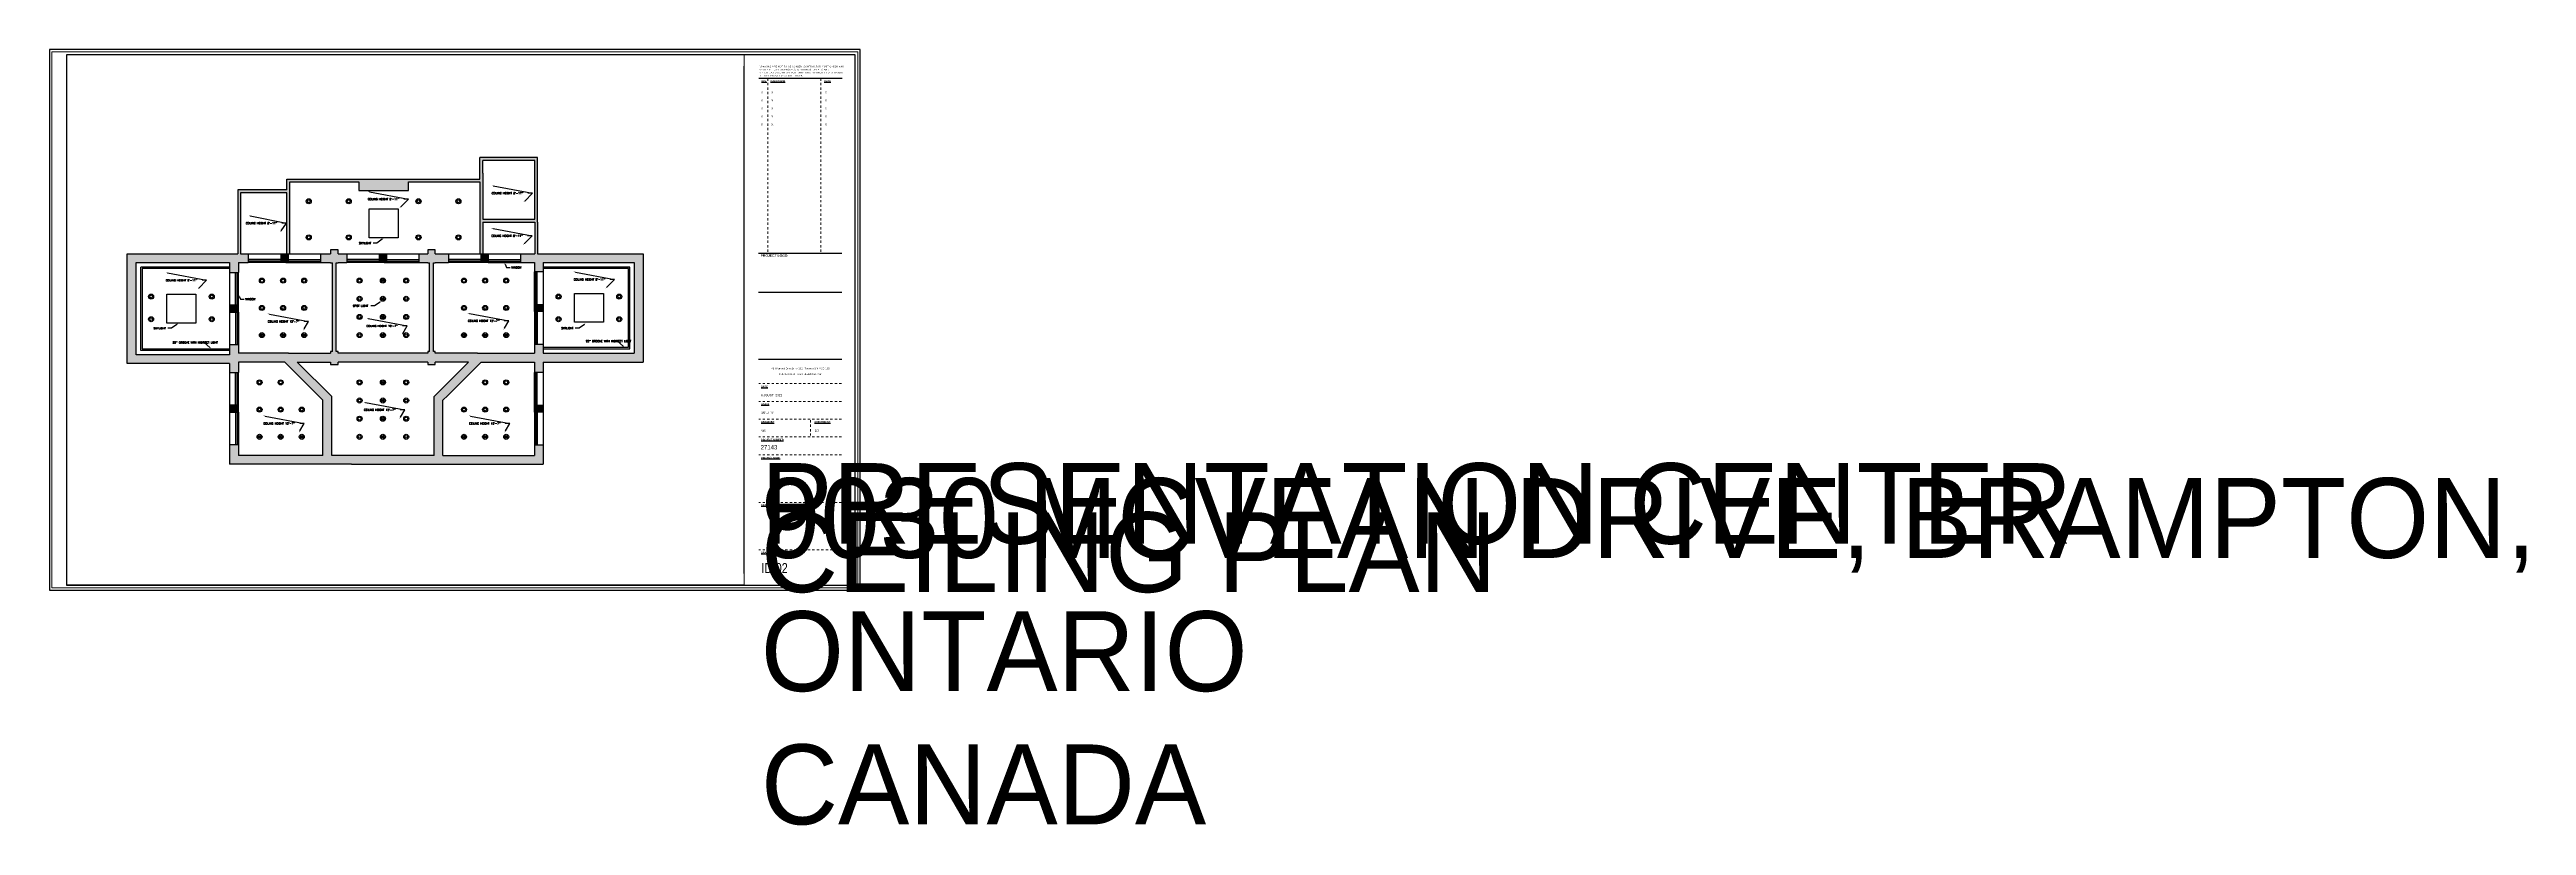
# Paper-space layout 'Ceiling Plan' of a CAD drawing. Header units: inches. Extents: x 17 to 127, y 510 to 544.
# The model-space entities are those that its viewports show. They can reach past a viewport. Long polylines and large blocks are cut down to what shows.
import ezdxf
from ezdxf import colors
from ezdxf.entities.mleader import LeaderData, LeaderLine
from ezdxf.enums import TextEntityAlignment as Align
from ezdxf.math import Vec2, Vec3

# ---------------------------------------------------------------- set-up
doc = ezdxf.new("R2018")
doc.units = ezdxf.units.IN
doc.header["$LTSCALE"] = 0.019685
doc.header["$MEASUREMENT"] = 0
doc.linetypes.add('HIDDEN', pattern=[0.375, 0.25, -0.125])
doc.layers.get('Defpoints').update_dxf_attribs({"color": 140})
for name, color, linetype in [('A-WALL', 4, 'Continuous'), ('A-WINDOW', 1, 'Continuous'), ('SM-COM-PLUMBING', 2, 'Continuous'), ('SM-FF-HATCH', 8, 'Continuous'), ('YP-DOOR', 1, 'Continuous')]:
    doc.layers.add(name, color=color, linetype=linetype)
doc.layers.add('I-8-Gray', color=1, linetype='Continuous', lineweight=9)
doc.styles.add('ROMAND', font='ARCHS.shx')
doc.styles.add('SM Titleblock', font='')
doc.styles.add('SM-LEADER-00', font='romans.shx')
doc.styles.get("Standard").update_dxf_attribs({"font": 'romans.shx', "width": 0.75})
doc.styles.get('SM Titleblock').set_extended_font_data('Nexa Book')

# ---------------------------------------------------------------- blocks, each defined once
blk = doc.blocks.new('SM_Imperial_36x48_TTLBL')
at = {"color": 3}
blk.add_line((42.84, 0.74), (42.84, 23.27), dxfattribs=at)
at = {"color": 1}
for p, q in [((47.2, 22.72), (43.49, 22.72)), ((47.18, 14.95), (43.48, 14.95)), ((47.18, 13.22), (43.48, 13.22)), ((47.18, 10.24), (43.48, 10.24))]:
    blk.add_line(p, q, dxfattribs=at)
at = {"layer": 'Defpoints', "linetype": 'ByBlock'}
for points in [[(12, 0), (48, 0), (48, 24), (12, 24)], [(12.76, 0.23), (47.77, 0.23), (47.77, 23.77), (12.76, 23.77)]]:
    blk.add_lwpolyline(points, close=True, dxfattribs=at)
at = {"layer": 'I-8-Gray', "linetype": 'HIDDEN'}
for p, q in [((43.9, 15.02), (43.9, 22.69)), ((46.25, 15.02), (46.25, 22.69)), ((47.17, 9.17), (43.49, 9.17)), ((47.17, 8.38), (43.49, 8.38)), ((47.17, 7.6), (43.49, 7.6)), ((47.17, 6.81), (43.49, 6.81)), ((45.79, 7.55), (45.79, 6.87)), ((47.17, 6.01), (43.49, 6.01)), ((47.17, 3.9), (43.49, 3.9)), ((47.17, 1.79), (43.49, 1.79))]:
    blk.add_line(p, q, dxfattribs=at)
at = {"color": 1, "attachment_point": 1, "style": 'SM Titleblock'}
for s, insert, char_height, width in [('\\pxsm1.2,ql;{\\T1.2;DRAWING ARE NOT TO BE SCALED. CONTRACTOR MUST CHECK AND VERIFY ALL JOB DIMENSIONS,  DRAWINGS, DETAILS AND SPECIFICATIONS; AND REPORT ANY  DISCREPANCIES TO DESIGNER BEFORE PROCEEDING WITH WORK.}', (43.52, 23.28), 0.06693, 3.6679), ('\\pxql;{\\fNexa Book|b1|i0|c0|p2;\\H0.97069x;\\LREV\\H1.0302x;.}', (43.61, 22.64), 0.0771, 2.6134), ('\\pxql;{\\fNexa Book|b1|i0|c0|p2;\\LISSUED FOR}', (44.02, 22.64), 0.0771, 2.6134), ('\\pxql;{\\fNexa Book|b1|i0|c0|p2;\\LDATE}', (46.4, 22.64), 0.0771, 2.6134), ('\\pxql;{\\fNexa Book|b1|i0|c0|p2;\\LDATE}', (43.6, 9.08), 0.0771, 2.6134), ('\\pxsm2,qc;{\\T1.15;40 Wynford DriveSuite 312, Toronto ON M3C 1J5\\P416-433-0050^I  www.drakekhan.com}', (43.55, 9.88), 0.074, 3.597), ('\\pxql;{\\fNexa Book|b1|i0|c0|p2;\\LSCALE}', (43.6, 8.3), 0.0771, 2.6134), ('\\pxql;{\\fNexa Book|b1|i0|c0|p2;\\LDRAWN BY}', (43.6, 7.51), 0.0771, 2.6134), ('\\pxql;{\\fNexa Book|b1|i0|c0|p2;\\LPROJECT NUMBER}', (43.6, 6.72), 0.0771, 2.6134), ('\\pxql;{\\fNexa Book|b1|i0|c0|p2;\\LCHECKED BY}', (45.97, 7.51), 0.0771, 2.6134), ('\\pxql;{\\fNexa Book|b1|i0|c0|p2;\\LPROJECT NAME}', (43.6, 5.92), 0.0771, 2.6134), ('\\pxql;{\\fNexa Book|b1|i0|c0|p2;\\LDRAWING TITLE}', (43.6, 3.82), 0.0771, 2.6134), ('\\pxql;{\\fNexa Book|b1|i0|c0|p2;\\LDRAWING NUMBER}', (43.6, 1.71), 0.0771, 2.6134)]:
    blk.add_mtext(s, dxfattribs=dict(at, insert=insert, char_height=char_height, width=width))
at = {"color": 2, "style": 'SM Titleblock'}
for tag, p in [('REV', (43.59, 22.22)), ('REV', (43.59, 21.96)), ('DESCRIPTION', (44.04, 22.22)), ('DESCRIPTION', (44.04, 21.96)), ('REV_DATE', (46.43, 22.22)), ('REV_DATE', (46.43, 21.96)), ('REV', (43.59, 21.7)), ('REV', (43.59, 21.44)), ('REV', (43.59, 21.18)), ('DESCRIPTION', (44.04, 21.7)), ('DESCRIPTION', (44.04, 21.44)), ('DESCRIPTION', (44.04, 21.18)), ('REV_DATE', (46.43, 21.7)), ('REV_DATE', (46.43, 21.44)), ('REV_DATE', (46.43, 21.18))]:
    blk.add_attdef(tag, p, '', height=0.0945, dxfattribs=at)
at = {"color": 1, "style": 'SM Titleblock'}
for tag, p, height in [('SCALE', (43.59, 7.83), 0.0984), ('DATE', (43.58, 8.61), 0.0984), ('DRAWNBY', (43.58, 7.03), 0.0984), ('CHECKEDBY', (45.97, 7.03), 0.0984), ('PROJNO', (43.57, 6.25), 0.192)]:
    blk.add_attdef(tag, p, '', height=height, dxfattribs=at)
at = {"color": 1, "lineweight": 30, "flags": 104}
for tag, height, p in [('PROJNAME', 0.145, (43.58, 5.64)), ('ADDRESS', 0.147, (43.6, 4.98)), ('TTL1', 0.145, (43.6, 3.46))]:
    blk.add_attdef(tag, text='', height=height, dxfattribs=at).set_placement(p, align=Align.TOP_LEFT)
at = {"color": 4, "style": 'SM Titleblock', "width": 0.8}
blk.add_attdef('####', text='', height=0.447, dxfattribs=at).set_placement((43.61, 0.98), align=Align.MIDDLE_LEFT)
at = {"layer": 'Defpoints', "color": 250, "insert": (43.58, 14.91), "char_height": 0.1082, "width": 3.6679, "attachment_point": 1, "style": 'SM Titleblock'}
blk.add_mtext('\\pxql;{\\fNexa Book|b1|i0|c0|p2;PROJECT LOGO}', dxfattribs=at)

msp = doc.modelspace()

# ---------------------------------------------------------------- hatches: boundary and pattern name
at = {"layer": 'SM-FF-HATCH'}
h = msp.add_hatch(color=256, dxfattribs=at)
h.dxf.hatch_style = 1
h.paths.add_polyline_path([(525679.0961, 154146.5362), (525726.3466, 154099.2857), (525733.2921, 154092.3403), (525733.2921, 154014.0179), (525636.2921, 154014.0179), (525613.2921, 154014.0179), (525613.2921, 154028.8373), (525600.7921, 154028.8373), (525600.7921, 154001.5179), (525729.7921, 154001.5179), (525773.7921, 154001.5179), (525915.31, 154001.5179), (526046.3103, 154001.5179), (526046.3103, 154028.8373), (526033.8103, 154028.8373), (526033.8103, 154014.0179), (525915.31, 154014.0179), (525903.7921, 154014.0179), (525903.7921, 154092.3403), (525910.7375, 154099.2857), (525957.988, 154146.5362), (526033.8103, 154146.5362), (526033.8103, 154131.7169), (526046.3103, 154131.7169), (526046.3103, 154146.5362), (526188.2921, 154146.5362), (526188.2921, 154300.5179), (526038.3279, 154300.5179), (526038.3279, 154345.518), (526038.3279, 154437.0538), (525956.2921, 154437.0538), (525956.2921, 154406.5359), (525784.2921, 154406.5359), (525682.2741, 154406.5359), (525682.2741, 154391.0538), (525612.2562, 154391.0538), (525612.2562, 154300.5179), (525455.2921, 154300.5179), (525455.2921, 154144.5179), (525600.7921, 154144.5179), (525600.7921, 154131.7169), (525613.2921, 154131.7169), (525613.2921, 154146.5362)])
h.paths.add_polyline_path([(525613.2921, 154159.0362), (525613.2921, 154171.0782), (525600.7921, 154171.0782), (525600.7921, 154157.0179), (525467.7921, 154157.0179), (525467.7921, 154288.0179), (525600.7921, 154288.0179), (525600.7921, 154273.9577), (525613.2921, 154273.9577), (525613.2921, 154288.0179), (525627.3523, 154288.0179), (525627.3523, 154300.5179), (525616.2741, 154300.5179), (525616.2741, 154387.0359), (525682.2741, 154387.0359), (525682.2741, 154300.5179), (525686.2921, 154300.5179), (525686.2921, 154402.5179), (525784.2921, 154402.5179), (525784.2921, 154390.5179), (525854.7921, 154390.5179), (525854.7921, 154402.5179), (525956.2921, 154402.5179), (525956.2921, 154300.5179), (525960.31, 154300.5179), (525960.31, 154345.5179), (526034.31, 154345.5179), (526034.31, 154341.0179), (526034.31, 154300.5179), (526014.741, 154300.5179), (526014.741, 154288.0179), (526033.8103, 154288.0179), (526033.8103, 154274.9669), (526046.3103, 154274.9669), (526046.3103, 154288.0179), (526175.7921, 154288.0179), (526175.7921, 154159.0362), (526046.3103, 154159.0362), (526046.3103, 154172.0873), (526033.8103, 154172.0873), (526033.8103, 154159.0362), (526030.3103, 154159.0362), (525952.8103, 154159.0362), (525892.7921, 154159.0362), (525892.7921, 154161.5179), (525890.3103, 154161.5179), (525890.3103, 154287.5179), (525892.7921, 154287.5179), (525892.7921, 154288.0179), (525911.8614, 154288.0179), (525911.8614, 154300.5179), (525892.7921, 154300.5179), (525892.7921, 154306.0179), (525882.2921, 154306.0179), (525882.2921, 154300.5179), (525869.9818, 154300.5179), (525869.9818, 154288.0179), (525882.2921, 154288.0179), (525882.2921, 154287.5179), (525884.7738, 154287.5179), (525884.7738, 154161.5179), (525882.2921, 154161.5179), (525882.2921, 154159.0362), (525754.7921, 154159.0362), (525754.7921, 154161.5179), (525752.3103, 154161.5179), (525752.3103, 154287.5179), (525754.7921, 154287.5179), (525754.7921, 154288.0179), (525767.1023, 154288.0179), (525767.1023, 154300.5179), (525754.7921, 154300.5179), (525754.7921, 154306.0179), (525744.2921, 154306.0179), (525744.2921, 154300.5179), (525730.2318, 154300.5179), (525730.2318, 154288.0179), (525744.2921, 154288.0179), (525744.2921, 154287.5179), (525746.7738, 154287.5179), (525746.7738, 154161.5179), (525744.2921, 154161.5179), (525744.2921, 154159.0362), (525684.2738, 154159.0362)], flags=16)
h.paths.add_polyline_path([(525643.1723, 154184.8326, -1), (525650.3386, 154184.8326, -1)], flags=0)
h.paths.add_polyline_path([(525644.6896, 154184.8326, -1), (525648.8213, 154184.8326, -1)], flags=0)
h.paths.add_polyline_path([(525613.2921, 154217.5782), (525600.7921, 154217.5782), (525600.7921, 154227.4577), (525613.2921, 154227.4577)], flags=0)
h.paths.add_polyline_path([(525673.1723, 154184.8326, -1), (525680.3386, 154184.8326, -1)], flags=0)
h.paths.add_polyline_path([(525674.6896, 154184.8326, -1), (525678.8213, 154184.8326, -1)], flags=0)
h.paths.add_polyline_path([(525696.7738, 154146.5362), (525744.2921, 154146.5362), (525744.2921, 154143.0179), (525754.7921, 154143.0179), (525754.7921, 154146.5362), (525882.2921, 154146.5362), (525882.2921, 154143.0179), (525892.7921, 154143.0179), (525892.7921, 154146.5362), (525940.3103, 154146.5362), (525891.2921, 154097.5179), (525891.2921, 154088.0179), (525891.2921, 154014.0179), (525745.7921, 154014.0179), (525745.7921, 154088.0179), (525745.7921, 154097.5179)], flags=16)
h.paths.add_polyline_path([(525643.1723, 154223.5271, -1), (525650.3386, 154223.5271, -1)], flags=0)
h.paths.add_polyline_path([(525703.1723, 154184.8326, -1), (525710.3386, 154184.8326, -1)], flags=0)
h.paths.add_polyline_path([(525644.6896, 154223.5271, -1), (525648.8213, 154223.5271, -1)], flags=0)
h.paths.add_polyline_path([(525704.6896, 154184.8326, -1), (525708.8213, 154184.8326, -1)], flags=0)
h.paths.add_polyline_path([(525673.1723, 154223.5271, -1), (525680.3386, 154223.5271, -1)], flags=0)
h.paths.add_polyline_path([(525674.6896, 154223.5271, -1), (525678.8213, 154223.5271, -1)], flags=0)
h.paths.add_polyline_path([(525703.1723, 154223.5271, -1), (525710.3386, 154223.5271, -1)], flags=0)
h.paths.add_polyline_path([(525704.6896, 154223.5271, -1), (525708.8213, 154223.5271, -1)], flags=0)
h.paths.add_polyline_path([(525552.7921, 154202.0179), (525511.7921, 154202.0179), (525511.7921, 154243.0179), (525552.7921, 154243.0179)], flags=0)
h.paths.add_polyline_path([(525643.1723, 154262.2216, -1), (525650.3386, 154262.2216, -1)], flags=0)
h.paths.add_polyline_path([(525644.6896, 154262.2216, -1), (525648.8213, 154262.2216, -1)], flags=0)
h.paths.add_polyline_path([(525673.1723, 154262.2216, -1), (525680.3386, 154262.2216, -1)], flags=0)
h.paths.add_polyline_path([(525674.6896, 154262.2216, -1), (525678.8213, 154262.2216, -1)], flags=0)
h.paths.add_polyline_path([(525703.1723, 154262.2216, -1), (525710.3386, 154262.2216, -1)], flags=0)
h.paths.add_polyline_path([(525704.6896, 154262.2216, -1), (525708.8213, 154262.2216, -1)], flags=0)
h.paths.add_polyline_path([(525673.8523, 154288.0179), (525673.8523, 154300.5179), (525683.7318, 154300.5179), (525683.7318, 154288.0179)], flags=0)
h.paths.add_polyline_path([(525781.843, 154184.8326, -1), (525789.0094, 154184.8326, -1)], flags=0)
h.paths.add_polyline_path([(525789.0094, 154117.7216, -1), (525781.843, 154117.7216, -1)], flags=0)
h.paths.add_polyline_path([(525783.3604, 154184.8326, -1), (525787.492, 154184.8326, -1)], flags=0)
h.paths.add_polyline_path([(525787.492, 154117.7216, -1), (525783.3604, 154117.7216, -1)], flags=0)
h.paths.add_polyline_path([(525781.843, 154210.6289, -1), (525789.0094, 154210.6289, -1)], flags=0)
h.paths.add_polyline_path([(525789.0094, 154091.9253, -1), (525781.843, 154091.9253, -1)], flags=0)
h.paths.add_polyline_path([(525783.3604, 154210.6289, -1), (525787.492, 154210.6289, -1)], flags=0)
h.paths.add_polyline_path([(525787.492, 154091.9253, -1), (525783.3604, 154091.9253, -1)], flags=0)
h.paths.add_polyline_path([(525781.843, 154236.4253, -1), (525789.0094, 154236.4253, -1)], flags=0)
h.paths.add_polyline_path([(525789.0094, 154066.1289, -1), (525781.843, 154066.1289, -1)], flags=0)
h.paths.add_polyline_path([(525783.3604, 154236.4253, -1), (525787.492, 154236.4253, -1)], flags=0)
h.paths.add_polyline_path([(525787.492, 154066.1289, -1), (525783.3604, 154066.1289, -1)], flags=0)
h.paths.add_polyline_path([(525814.9589, 154184.8326, -1), (525822.1252, 154184.8326, -1)], flags=0)
h.paths.add_polyline_path([(525822.1252, 154117.7216, -1), (525814.9589, 154117.7216, -1)], flags=0)
h.paths.add_polyline_path([(525781.843, 154262.2216, -1), (525789.0094, 154262.2216, -1)], flags=0)
h.paths.add_polyline_path([(525816.4762, 154184.8326, -1), (525820.6079, 154184.8326, -1)], flags=0)
h.paths.add_polyline_path([(525820.6079, 154117.7216, -1), (525816.4762, 154117.7216, -1)], flags=0)
h.paths.add_polyline_path([(525789.0094, 154040.3326, -1), (525781.843, 154040.3326, -1)], flags=0)
h.paths.add_polyline_path([(525783.3604, 154262.2216, -1), (525787.492, 154262.2216, -1)], flags=0)
h.paths.add_polyline_path([(525787.492, 154040.3326, -1), (525783.3604, 154040.3326, -1)], flags=0)
h.paths.add_polyline_path([(525814.9589, 154210.6289, -1), (525822.1252, 154210.6289, -1)], flags=0)
h.paths.add_polyline_path([(525822.1252, 154091.9253, -1), (525814.9589, 154091.9253, -1)], flags=0)
h.paths.add_polyline_path([(525816.4762, 154210.6289, -1), (525820.6079, 154210.6289, -1)], flags=0)
h.paths.add_polyline_path([(525820.6079, 154091.9253, -1), (525816.4762, 154091.9253, -1)], flags=0)
h.paths.add_polyline_path([(525823.4818, 154300.5179), (525823.4818, 154288.0179), (525813.6023, 154288.0179), (525813.6023, 154300.5179)], flags=0)
h.paths.add_polyline_path([(525814.9589, 154236.4253, -1), (525822.1252, 154236.4253, -1)], flags=0)
h.paths.add_polyline_path([(525822.1252, 154066.1289, -1), (525814.9589, 154066.1289, -1)], flags=0)
h.paths.add_polyline_path([(525816.4762, 154236.4253, -1), (525820.6079, 154236.4253, -1)], flags=0)
h.paths.add_polyline_path([(525820.6079, 154066.1289, -1), (525816.4762, 154066.1289, -1)], flags=0)
h.paths.add_polyline_path([(525814.9589, 154262.2216, -1), (525822.1252, 154262.2216, -1)], flags=0)
h.paths.add_polyline_path([(525822.1252, 154040.3326, -1), (525814.9589, 154040.3326, -1)], flags=0)
h.paths.add_polyline_path([(525816.4762, 154262.2216, -1), (525820.6079, 154262.2216, -1)], flags=0)
h.paths.add_polyline_path([(525820.6079, 154040.3326, -1), (525816.4762, 154040.3326, -1)], flags=0)
h.paths.add_polyline_path([(525766.3617, 154323.727, -1), (525773.528, 154323.727, -1)], flags=0)
h.paths.add_polyline_path([(525848.0748, 154184.8326, -1), (525855.2411, 154184.8326, -1)], flags=0)
h.paths.add_polyline_path([(525855.2411, 154117.7216, -1), (525848.0748, 154117.7216, -1)], flags=0)
h.paths.add_polyline_path([(525767.879, 154323.727, -1), (525772.0106, 154323.727, -1)], flags=0)
h.paths.add_polyline_path([(525849.5921, 154184.8326, -1), (525853.7237, 154184.8326, -1)], flags=0)
h.paths.add_polyline_path([(525853.7237, 154117.7216, -1), (525849.5921, 154117.7216, -1)], flags=0)
h.paths.add_polyline_path([(525848.0748, 154210.6289, -1), (525855.2411, 154210.6289, -1)], flags=0)
h.paths.add_polyline_path([(525855.2411, 154091.9253, -1), (525848.0748, 154091.9253, -1)], flags=0)
h.paths.add_polyline_path([(525849.5921, 154210.6289, -1), (525853.7237, 154210.6289, -1)], flags=0)
h.paths.add_polyline_path([(525853.7237, 154091.9253, -1), (525849.5921, 154091.9253, -1)], flags=0)
h.paths.add_polyline_path([(525848.0748, 154236.4253, -1), (525855.2411, 154236.4253, -1)], flags=0)
h.paths.add_polyline_path([(525855.2411, 154066.1289, -1), (525848.0748, 154066.1289, -1)], flags=0)
h.paths.add_polyline_path([(525849.5921, 154236.4253, -1), (525853.7237, 154236.4253, -1)], flags=0)
h.paths.add_polyline_path([(525853.7237, 154066.1289, -1), (525849.5921, 154066.1289, -1)], flags=0)
h.paths.add_polyline_path([(525799.0421, 154323.0179), (525799.0421, 154364.0179), (525840.0421, 154364.0179), (525840.0421, 154323.0179)], flags=0)
h.paths.add_polyline_path([(525848.0748, 154262.2216, -1), (525855.2411, 154262.2216, -1)], flags=0)
h.paths.add_polyline_path([(525855.2411, 154040.3326, -1), (525848.0748, 154040.3326, -1)], flags=0)
h.paths.add_polyline_path([(525849.5921, 154262.2216, -1), (525853.7237, 154262.2216, -1)], flags=0)
h.paths.add_polyline_path([(525853.7237, 154040.3326, -1), (525849.5921, 154040.3326, -1)], flags=0)
h.paths.add_polyline_path([(525930.2089, 154184.8326, -1), (525937.3752, 154184.8326, -1)], flags=0)
h.paths.add_polyline_path([(525931.7262, 154184.8326, -1), (525935.8579, 154184.8326, -1)], flags=0)
h.paths.add_polyline_path([(525930.2089, 154223.5271, -1), (525937.3752, 154223.5271, -1)], flags=0)
h.paths.add_polyline_path([(525931.7262, 154223.5271, -1), (525935.8579, 154223.5271, -1)], flags=0)
h.paths.add_polyline_path([(525958.3614, 154288.0179), (525958.3614, 154300.5179), (525968.241, 154300.5179), (525968.241, 154288.0179)], flags=0)
h.paths.add_polyline_path([(525930.2089, 154262.2216, -1), (525937.3752, 154262.2216, -1)], flags=0)
h.paths.add_polyline_path([(525931.7262, 154262.2216, -1), (525935.8579, 154262.2216, -1)], flags=0)
h.paths.add_polyline_path([(525960.2089, 154184.8326, -1), (525967.3752, 154184.8326, -1)], flags=0)
h.paths.add_polyline_path([(525961.7262, 154184.8326, -1), (525965.8579, 154184.8326, -1)], flags=0)
h.paths.add_polyline_path([(525960.2089, 154223.5271, -1), (525967.3752, 154223.5271, -1)], flags=0)
h.paths.add_polyline_path([(525961.7262, 154223.5271, -1), (525965.8579, 154223.5271, -1)], flags=0)
h.paths.add_polyline_path([(525960.2089, 154262.2216, -1), (525967.3752, 154262.2216, -1)], flags=0)
h.paths.add_polyline_path([(525961.7262, 154262.2216, -1), (525965.8579, 154262.2216, -1)], flags=0)
h.paths.add_polyline_path([(525990.2089, 154184.8326, -1), (525997.3752, 154184.8326, -1)], flags=0)
h.paths.add_polyline_path([(525991.7262, 154184.8326, -1), (525995.8579, 154184.8326, -1)], flags=0)
h.paths.add_polyline_path([(525990.2089, 154223.5271, -1), (525997.3752, 154223.5271, -1)], flags=0)
h.paths.add_polyline_path([(525991.7262, 154223.5271, -1), (525995.8579, 154223.5271, -1)], flags=0)
h.paths.add_polyline_path([(525990.2089, 154262.2216, -1), (525997.3752, 154262.2216, -1)], flags=0)
h.paths.add_polyline_path([(525991.7262, 154262.2216, -1), (525995.8579, 154262.2216, -1)], flags=0)
h.paths.add_polyline_path([(525960.31, 154349.5359), (525960.31, 154415.0179), (525960.31, 154433.0359), (525962.31, 154433.0359), (526034.31, 154433.0359), (526034.31, 154349.5359)], flags=16)
h.paths.add_polyline_path([(526033.8103, 154218.5873), (526033.8103, 154228.4669), (526046.3103, 154228.4669), (526046.3103, 154218.5873)], flags=0)
h.paths.add_polyline_path([(526064.5919, 154207.4381, -1), (526071.7582, 154207.4381, -1)], flags=0)
h.paths.add_polyline_path([(526066.1092, 154207.4381, -1), (526070.2409, 154207.4381, -1)], flags=0)
h.paths.add_polyline_path([(526064.5919, 154239.6161, -1), (526071.7582, 154239.6161, -1)], flags=0)
h.paths.add_polyline_path([(526066.1092, 154239.6161, -1), (526070.2409, 154239.6161, -1)], flags=0)
h.paths.add_polyline_path([(526090.7921, 154203.0271), (526090.7921, 154244.0271), (526131.7921, 154244.0271), (526131.7921, 154203.0271)], flags=0)
edge = h.paths.add_edge_path(flags=0)
edge.add_line((526071.3274, 154192.5226), (526091.2607, 154192.5226))
edge.add_line((526091.2607, 154192.5226), (526091.2607, 154196.7226))
edge.add_line((526091.2607, 154196.7226), (526071.3274, 154196.7226))
edge.add_line((526071.3274, 154196.7226), (526071.3274, 154192.5226))
edge.add_line((526097.3054, 154194.6226), (526091.9607, 154194.6226))
edge.add_line((526104.9929, 154200.1342), (526097.3054, 154194.6226))
edge.add_line((526104.721, 154200.5135), (526107.2685, 154201.7657))
edge.add_line((526107.2685, 154201.7657), (526105.2649, 154199.7549))
edge.add_line((526105.2649, 154199.7549), (526104.721, 154200.5135))
edge = h.paths.add_edge_path(flags=0)
edge.add_line((525492.2034, 154192.3833), (525512.1368, 154192.3833))
edge.add_line((525512.1368, 154192.3833), (525512.1368, 154196.5833))
edge.add_line((525512.1368, 154196.5833), (525492.2034, 154196.5833))
edge.add_line((525492.2034, 154196.5833), (525492.2034, 154192.3833))
edge.add_line((525518.1814, 154194.4833), (525512.8368, 154194.4833))
edge.add_line((525525.869, 154199.9949), (525518.1814, 154194.4833))
edge.add_line((525525.5971, 154200.3742), (525528.1446, 154201.6264))
edge.add_line((525528.1446, 154201.6264), (525526.1409, 154199.6156))
edge.add_line((525526.1409, 154199.6156), (525525.5971, 154200.3742))
edge = h.paths.add_edge_path(flags=0)
edge.add_line((525783.9745, 154313.4506), (525803.9078, 154313.4506))
edge.add_line((525803.9078, 154313.4506), (525803.9078, 154317.6506))
edge.add_line((525803.9078, 154317.6506), (525783.9745, 154317.6506))
edge.add_line((525783.9745, 154317.6506), (525783.9745, 154313.4506))
edge.add_line((525809.9525, 154315.5506), (525804.6078, 154315.5506))
edge.add_line((525817.6401, 154321.0622), (525809.9525, 154315.5506))
edge.add_line((525817.3681, 154321.4415), (525819.9156, 154322.6937))
edge.add_line((525819.9156, 154322.6937), (525817.912, 154320.683))
edge.add_line((525817.912, 154320.683), (525817.3681, 154321.4415))
edge = h.paths.add_edge_path(flags=0)
edge.add_line((525775.3283, 154224.2168), (525800.7283, 154224.2168))
edge.add_line((525800.7283, 154224.2168), (525800.7283, 154228.4168))
edge.add_line((525800.7283, 154228.4168), (525775.3283, 154228.4168))
edge.add_line((525775.3283, 154228.4168), (525775.3283, 154224.2168))
edge.add_line((525806.7729, 154226.3168), (525801.4283, 154226.3168))
edge.add_line((525814.4605, 154231.8284), (525806.7729, 154226.3168))
edge.add_line((525814.1886, 154232.2076), (525816.7361, 154233.4598))
edge.add_line((525816.7361, 154233.4598), (525814.7325, 154231.4491))
edge.add_line((525814.7325, 154231.4491), (525814.1886, 154232.2076))
edge = h.paths.add_edge_path(flags=0)
edge.add_line((525518.9216, 154166.8806), (525558.7216, 154166.8806))
edge.add_line((525558.7216, 154166.8806), (525558.7216, 154176.2806))
edge.add_line((525558.7216, 154176.2806), (525518.9216, 154176.2806))
edge.add_line((525518.9216, 154176.2806), (525518.9216, 154166.8806))
edge.add_line((525564.7662, 154174.1806), (525559.4216, 154174.1806))
edge.add_line((525572.6164, 154167.3551), (525564.7662, 154174.1806))
edge.add_line((525572.9226, 154167.7073), (525574.7294, 154165.5179))
edge.add_line((525574.7294, 154165.5179), (525572.3102, 154167.003))
edge.add_line((525572.3102, 154167.003), (525572.9226, 154167.7073))
h = msp.add_hatch(dxfattribs=at)
h.set_pattern_fill('ANSI31', color=256)
h.set_pattern_definition([(45, (0, 0), (-0.088388347648, 0.088388347648), [])])
h.paths.add_polyline_path([(525823.4818, 154300.5179), (525813.6023, 154300.5179), (525813.6023, 154288.0179), (525823.4818, 154288.0179)])
h.paths.add_polyline_path([(525968.241, 154300.5179), (525958.3614, 154300.5179), (525958.3614, 154288.0179), (525968.241, 154288.0179)])
h.paths.add_polyline_path([(526046.3103, 154228.4669), (526033.8103, 154228.4669), (526033.8103, 154218.5873), (526046.3103, 154218.5873)])
h.paths.add_polyline_path([(526046.3103, 154085.2169), (526033.8103, 154085.2169), (526033.8103, 154075.3373), (526046.3103, 154075.3373)])
h.paths.add_polyline_path([(525613.2921, 154085.2169), (525600.7921, 154085.2169), (525600.7921, 154075.3373), (525613.2921, 154075.3373)])
h.paths.add_polyline_path([(525613.2921, 154227.4577), (525600.7921, 154227.4577), (525600.7921, 154217.5782), (525613.2921, 154217.5782)])
h.paths.add_polyline_path([(525683.7318, 154300.5179), (525673.8523, 154300.5179), (525673.8523, 154288.0179), (525683.7318, 154288.0179)])

# ---------------------------------------------------------------- linework, layer by layer
at = {"layer": 'A-WALL'}
for p, q in [((526038.3279, 154437.0538), (525956.2921, 154437.0538)), ((525956.2921, 154406.5359), (525956.2921, 154437.0538)), ((525960.31, 154415.0179), (525960.31, 154433.0359)), ((525962.31, 154433.0359), (525960.31, 154433.0359)), ((526034.31, 154433.0359), (525962.31, 154433.0359)), ((526034.31, 154349.5359), (526034.31, 154433.0359)), ((526038.3279, 154345.518), (526038.3279, 154437.0538)), ((525682.2741, 154391.0538), (525612.2562, 154391.0538)), ((525612.2562, 154391.0538), (525612.2562, 154300.5179)), ((525682.2741, 154391.0538), (525682.2741, 154406.5359)), ((525682.2741, 154406.5359), (525784.2921, 154406.5359)), ((525686.2921, 154300.5179), (525686.2921, 154402.5179)), ((525686.2921, 154402.5179), (525784.2921, 154402.5179)), ((525784.2921, 154406.5359), (525956.2921, 154406.5359)), ((525784.2921, 154402.5179), (525784.2921, 154390.5179)), ((525784.2921, 154390.5179), (525854.7921, 154390.5179)), ((525787.2921, 154390.5179), (525851.7921, 154390.5179)), ((525854.7921, 154390.5179), (525854.7921, 154402.5179)), ((525854.7921, 154402.5179), (525956.2921, 154402.5179)), ((525956.2921, 154402.5179), (525956.2921, 154300.6381)), ((525960.31, 154415.0179), (525960.31, 154349.5359)), ((525682.2741, 154387.0359), (525616.2741, 154387.0359)), ((525616.2741, 154387.0359), (525616.2741, 154300.5179)), ((525682.2741, 154300.5179), (525682.2741, 154387.0359)), ((525960.31, 154349.5359), (526034.31, 154349.5359)), ((525960.31, 154345.5179), (525960.31, 154300.5179)), ((525960.31, 154345.5179), (526034.31, 154345.5179)), ((526034.31, 154345.5179), (526034.31, 154341.0179)), ((526034.31, 154341.0179), (526034.31, 154300.5179)), ((526038.3279, 154345.518), (526038.3279, 154300.5179)), ((525455.2921, 154144.5179), (525455.2921, 154300.5179)), ((525455.2921, 154300.5179), (525612.2562, 154300.5179)), ((525467.7921, 154157.0179), (525467.7921, 154288.0179)), ((525467.7921, 154288.0179), (525600.7921, 154288.0179)), ((525600.7921, 154288.0179), (525600.7921, 154171.0782)), ((525613.2921, 154288.0179), (525613.2921, 154273.9577)), ((525613.2921, 154288.0179), (525627.3523, 154288.0179)), ((525616.2741, 154300.5179), (525627.3523, 154300.5179)), ((525627.3523, 154300.5179), (525627.3523, 154288.0179)), ((525627.3523, 154300.5179), (525730.2318, 154300.5179)), ((525730.2318, 154288.0179), (525730.2318, 154300.5179)), ((525730.2318, 154300.5179), (525744.2921, 154300.5179)), ((525730.2318, 154288.0179), (525744.2921, 154288.0179)), ((525754.7921, 154306.0179), (525744.2921, 154306.0179)), ((525744.2921, 154306.0179), (525744.2921, 154300.5179)), ((525744.2921, 154288.0179), (525744.2921, 154287.5179)), ((525744.2921, 154287.5179), (525746.7738, 154287.5179)), ((525746.7738, 154161.5179), (525746.7738, 154287.5179)), ((525752.3103, 154161.5179), (525752.3103, 154287.5179)), ((525752.3103, 154287.5179), (525754.7921, 154287.5179)), ((525754.7921, 154300.5179), (525754.7921, 154306.0179)), ((525754.7921, 154300.5179), (525767.1023, 154300.5179)), ((525754.7921, 154287.5179), (525754.7921, 154288.0179)), ((525754.7921, 154288.0179), (525767.1023, 154288.0179)), ((525767.1023, 154300.5179), (525767.1023, 154288.0179)), ((525767.1023, 154300.5179), (525869.9818, 154300.5179)), ((525869.9818, 154288.0179), (525869.9818, 154300.5179)), ((525869.9818, 154300.5179), (525882.2921, 154300.5179)), ((525869.9818, 154288.0179), (525882.2921, 154288.0179)), ((525892.7921, 154306.0179), (525882.2921, 154306.0179)), ((525882.2921, 154306.0179), (525882.2921, 154300.5179)), ((525882.2921, 154288.0179), (525882.2921, 154287.5179)), ((525882.2921, 154287.5179), (525884.7738, 154287.5179)), ((525884.7738, 154161.5179), (525884.7738, 154287.5179)), ((525890.3103, 154161.5179), (525890.3103, 154287.5179)), ((525890.3103, 154287.5179), (525892.7921, 154287.5179)), ((525892.7921, 154300.5179), (525892.7921, 154306.0179)), ((525892.7921, 154300.5179), (525911.8614, 154300.5179)), ((525892.7921, 154287.5179), (525892.7921, 154288.0179)), ((525892.7921, 154288.0179), (525911.8614, 154288.0179)), ((525911.8614, 154300.5179), (525911.8614, 154288.0179)), ((525911.8614, 154300.5179), (526014.741, 154300.5179)), ((526014.741, 154288.0179), (526014.741, 154300.5179)), ((526014.741, 154300.5179), (526034.31, 154300.5179)), ((526014.741, 154288.0179), (526033.8103, 154288.0179)), ((526033.8103, 154288.0179), (526033.8103, 154274.9669)), ((526038.3279, 154300.5179), (526188.2921, 154300.5179)), ((526046.3103, 154288.0179), (526046.3103, 154274.9669)), ((526046.3103, 154288.0179), (526175.7921, 154288.0179)), ((526175.7921, 154288.0179), (526175.7921, 154159.0362)), ((526188.2921, 154300.5179), (526188.2921, 154146.5362)), ((525600.7921, 154279.5179), (525476.2921, 154279.5179)), ((525476.2921, 154279.5179), (525476.2921, 154165.5179)), ((525600.7921, 154273.9577), (525613.2921, 154273.9577)), ((526046.3103, 154274.9669), (526033.8103, 154274.9669)), ((526167.2921, 154279.5179), (526046.3103, 154279.5179)), ((526046.3103, 154274.9669), (526046.3103, 154172.0873)), ((526167.2921, 154167.5362), (526167.2921, 154279.5179)), ((525600.7921, 154144.5179), (525455.2921, 154144.5179)), ((525600.7921, 154157.0179), (525467.7921, 154157.0179)), ((525476.2921, 154165.5179), (525600.7921, 154165.5179)), ((525613.2921, 154171.0782), (525600.7921, 154171.0782)), ((525600.7921, 154171.0782), (525600.7921, 154157.0179)), ((525600.7921, 154144.5179), (525600.7921, 154131.7169)), ((525613.2921, 154171.0782), (525613.2921, 154159.0362)), ((525684.2738, 154159.0362), (525613.2921, 154159.0362)), ((525679.0961, 154146.5362), (525613.2921, 154146.5362)), ((525613.2921, 154146.5362), (525613.2921, 154131.7169)), ((525726.3466, 154099.2857), (525679.0961, 154146.5362)), ((525684.2738, 154159.0362), (525744.2921, 154159.0362)), ((525745.7921, 154097.5179), (525696.7738, 154146.5362)), ((525696.7738, 154146.5362), (525744.2921, 154146.5362)), ((525744.2921, 154161.5179), (525744.2921, 154159.0362)), ((525746.7738, 154161.5179), (525744.2921, 154161.5179)), ((525744.2921, 154146.5362), (525744.2921, 154143.0179)), ((525744.2921, 154143.0179), (525754.7921, 154143.0179)), ((525754.7921, 154161.5179), (525752.3103, 154161.5179)), ((525754.7921, 154159.0362), (525754.7921, 154161.5179)), ((525882.2921, 154159.0362), (525754.7921, 154159.0362)), ((525754.7921, 154143.0179), (525754.7921, 154146.5362)), ((525882.2921, 154146.5362), (525754.7921, 154146.5362)), ((525882.2921, 154161.5179), (525882.2921, 154159.0362)), ((525884.7738, 154161.5179), (525882.2921, 154161.5179)), ((525882.2921, 154146.5362), (525882.2921, 154143.0179)), ((525882.2921, 154143.0179), (525892.7921, 154143.0179)), ((525892.7921, 154161.5179), (525890.3103, 154161.5179)), ((525891.2921, 154097.5179), (525940.3103, 154146.5362)), ((525892.7921, 154159.0362), (525892.7921, 154161.5179)), ((525952.8103, 154159.0362), (525892.7921, 154159.0362)), ((525892.7921, 154143.0179), (525892.7921, 154146.5362)), ((525940.3103, 154146.5362), (525892.7921, 154146.5362)), ((525910.7375, 154099.2857), (525957.988, 154146.5362)), ((525952.8103, 154159.0362), (526030.3103, 154159.0362)), ((525957.988, 154146.5362), (526033.8103, 154146.5362)), ((526030.3103, 154159.0362), (526033.8103, 154159.0362)), ((526033.8103, 154172.0873), (526046.3103, 154172.0873)), ((526033.8103, 154172.0873), (526033.8103, 154159.0362)), ((526033.8103, 154146.5362), (526033.8103, 154131.7169)), ((526046.3103, 154172.0873), (526046.3103, 154159.0362)), ((526046.3103, 154167.5362), (526167.2921, 154167.5362)), ((526046.3103, 154159.0362), (526175.7921, 154159.0362)), ((526046.3103, 154146.5362), (526188.2921, 154146.5362)), ((526046.3103, 154146.5362), (526046.3103, 154131.7169)), ((525600.7921, 154131.7169), (525613.2921, 154131.7169)), ((525600.7921, 154131.7169), (525600.7921, 154028.8373)), ((526046.3103, 154131.7169), (526033.8103, 154131.7169)), ((526046.3103, 154131.7169), (526046.3103, 154028.8373)), ((525733.2921, 154092.3403), (525726.3466, 154099.2857)), ((525733.2921, 154014.0179), (525733.2921, 154092.3403)), ((525745.7921, 154088.0179), (525745.7921, 154097.5179)), ((525745.7921, 154014.0179), (525745.7921, 154088.0179)), ((525891.2921, 154088.0179), (525891.2921, 154097.5179)), ((525891.2921, 154014.0179), (525891.2921, 154088.0179)), ((525903.7921, 154092.3403), (525910.7375, 154099.2857)), ((525903.7921, 154014.0179), (525903.7921, 154092.3403)), ((525613.2921, 154028.8373), (525600.7921, 154028.8373)), ((525600.7921, 154028.8373), (525600.7921, 154001.5179)), ((525729.7921, 154001.5179), (525600.7921, 154001.5179)), ((525613.2921, 154028.8373), (525613.2921, 154014.0179)), ((525636.2921, 154014.0179), (525613.2921, 154014.0179)), ((525733.2921, 154014.0179), (525636.2921, 154014.0179)), ((525773.7921, 154001.5179), (525729.7921, 154001.5179)), ((525891.2921, 154014.0179), (525745.7921, 154014.0179)), ((525773.7921, 154001.5179), (525915.31, 154001.5179)), ((525903.7921, 154014.0179), (525915.31, 154014.0179)), ((525915.31, 154014.0179), (526033.8103, 154014.0179)), ((525915.31, 154001.5179), (526046.3103, 154001.5179)), ((526033.8103, 154028.8373), (526046.3103, 154028.8373)), ((526033.8103, 154028.8373), (526033.8103, 154014.0179)), ((526046.3103, 154028.8373), (526046.3103, 154001.5179))]:
    msp.add_line(p, q, dxfattribs=at)
for points in [[(525799.0421, 154364.0179), (525840.0421, 154364.0179), (525840.0421, 154323.0179), (525799.0421, 154323.0179)], [(525673.8523, 154288.0179), (525673.8523, 154300.5179), (525683.7318, 154300.5179), (525683.7318, 154288.0179)], [(525813.6023, 154288.0179), (525813.6023, 154300.5179), (525823.4818, 154300.5179), (525823.4818, 154288.0179)], [(525958.3614, 154288.0179), (525958.3614, 154300.5179), (525968.241, 154300.5179), (525968.241, 154288.0179)], [(525511.7921, 154243.0179), (525552.7921, 154243.0179), (525552.7921, 154202.0179), (525511.7921, 154202.0179)], [(525613.2921, 154227.4577), (525600.7921, 154227.4577), (525600.7921, 154217.5782), (525613.2921, 154217.5782)], [(526033.8103, 154228.4669), (526046.3103, 154228.4669), (526046.3103, 154218.5873), (526033.8103, 154218.5873)], [(526090.7921, 154244.0271), (526131.7921, 154244.0271), (526131.7921, 154203.0271), (526090.7921, 154203.0271)], [(525613.2921, 154085.2169), (525600.7921, 154085.2169), (525600.7921, 154075.3373), (525613.2921, 154075.3373)], [(526033.8103, 154085.2169), (526046.3103, 154085.2169), (526046.3103, 154075.3373), (526033.8103, 154075.3373)]]:
    msp.add_lwpolyline(points, close=True, dxfattribs=at)
for p in [(525646.7555, 154184.8326), (525676.7555, 154184.8326), (525706.7555, 154184.8326), (525933.7921, 154184.8326), (525963.7921, 154184.8326), (525993.7921, 154184.8326), (525643.2921, 154040.3326), (525673.2921, 154040.3326), (525703.2921, 154040.3326), (525933.7921, 154040.3326), (525963.7921, 154040.3326), (525993.7921, 154040.3326)]:
    msp.add_point(p, dxfattribs=at)
at = {"layer": 'A-WINDOW'}
for p, q in [((525673.8523, 154292.0359), (525627.3523, 154292.0359)), ((525673.8523, 154290.0269), (525627.3523, 154290.0269)), ((525673.8523, 154288.0179), (525627.3523, 154288.0179)), ((525683.7318, 154292.0359), (525730.2318, 154292.0359)), ((525683.7318, 154290.0269), (525730.2318, 154290.0269)), ((525683.7318, 154288.0179), (525730.2318, 154288.0179)), ((525813.6023, 154292.0359), (525767.1023, 154292.0359)), ((525813.6023, 154290.0269), (525767.1023, 154290.0269)), ((525813.6023, 154288.0179), (525767.1023, 154288.0179)), ((525823.4818, 154292.0359), (525869.9818, 154292.0359)), ((525823.4818, 154290.0269), (525869.9818, 154290.0269)), ((525823.4818, 154288.0179), (525869.9818, 154288.0179)), ((525958.3614, 154292.0359), (525911.8614, 154292.0359)), ((525958.3614, 154290.0269), (525911.8614, 154290.0269)), ((525958.3614, 154288.0179), (525911.8614, 154288.0179)), ((525968.241, 154292.0359), (526014.741, 154292.0359)), ((525968.241, 154290.0269), (526014.741, 154290.0269)), ((525968.241, 154288.0179), (526014.741, 154288.0179)), ((525609.2741, 154227.4577), (525609.2741, 154273.9577)), ((525611.2831, 154227.4577), (525611.2831, 154273.9577)), ((525613.2921, 154227.4577), (525613.2921, 154273.9577)), ((526033.8103, 154228.4669), (526033.8103, 154274.9669)), ((526035.8193, 154228.4669), (526035.8193, 154274.9669)), ((526037.8283, 154228.4669), (526037.8283, 154274.9669)), ((525609.2741, 154217.5782), (525609.2741, 154171.0782)), ((525611.2831, 154217.5782), (525611.2831, 154171.0782)), ((525613.2921, 154217.5782), (525613.2921, 154171.0782)), ((526033.8103, 154218.5873), (526033.8103, 154172.0873)), ((526035.8193, 154218.5873), (526035.8193, 154172.0873)), ((526037.8283, 154218.5873), (526037.8283, 154172.0873)), ((525609.2741, 154085.2169), (525609.2741, 154131.7169)), ((525611.2831, 154085.2169), (525611.2831, 154131.7169)), ((525613.2921, 154085.2169), (525613.2921, 154131.7169)), ((526033.8103, 154085.2169), (526033.8103, 154131.7169)), ((526035.8193, 154085.2169), (526035.8193, 154131.7169)), ((526037.8283, 154085.2169), (526037.8283, 154131.7169)), ((525609.2741, 154075.3373), (525609.2741, 154028.8373)), ((525611.2831, 154075.3373), (525611.2831, 154028.8373)), ((525613.2921, 154075.3373), (525613.2921, 154028.8373)), ((526033.8103, 154075.3373), (526033.8103, 154028.8373)), ((526035.8193, 154075.3373), (526035.8193, 154028.8373)), ((526037.8283, 154075.3373), (526037.8283, 154028.8373))]:
    msp.add_line(p, q, dxfattribs=at)
at = {"layer": 'SM-FF-HATCH', "linetype": 'HIDDEN', "ltscale": 25}
for p, q in [((525600.7921, 154281.5179), (525474.2921, 154281.5179)), ((525474.2921, 154281.5179), (525474.2921, 154163.5179)), ((526169.2921, 154281.5179), (526046.3103, 154281.5179)), ((526169.2921, 154165.5362), (526169.2921, 154281.5179)), ((525474.2921, 154163.5179), (525600.7921, 154163.5179)), ((526046.3103, 154165.5362), (526169.2921, 154165.5362))]:
    msp.add_line(p, q, dxfattribs=at)
at = {"layer": 'YP-DOOR'}
for centre, radius in [((525713.2265, 154374.9748), 3.5832), ((525713.2265, 154374.9748), 2.0658), ((525769.9448, 154374.9748), 3.5832), ((525769.9448, 154374.9748), 2.0658), ((525869.1393, 154374.9748), 3.5832), ((525869.1393, 154374.9748), 2.0658), ((525925.8576, 154374.9748), 3.5832), ((525925.8576, 154374.9748), 2.0658), ((525713.2265, 154323.727), 3.5832), ((525713.2265, 154323.727), 2.0658), ((525769.9448, 154323.727), 3.5832), ((525769.9448, 154323.727), 2.0658), ((525869.1393, 154323.727), 3.5832), ((525869.1393, 154323.727), 2.0658), ((525925.8576, 154323.727), 3.5832), ((525925.8576, 154323.727), 2.0658), ((525646.7555, 154262.2216), 3.5832), ((525646.7555, 154262.2216), 2.0658), ((525676.7555, 154262.2216), 3.5832), ((525676.7555, 154262.2216), 2.0658), ((525706.7555, 154262.2216), 3.5832), ((525706.7555, 154262.2216), 2.0658), ((525785.4262, 154262.2216), 3.5832), ((525785.4262, 154262.2216), 2.0658), ((525818.5421, 154262.2216), 3.5832), ((525818.5421, 154262.2216), 2.0658), ((525851.6579, 154262.2216), 3.5832), ((525851.6579, 154262.2216), 2.0658), ((525933.7921, 154262.2216), 3.5832), ((525933.7921, 154262.2216), 2.0658), ((525963.7921, 154262.2216), 3.5832), ((525963.7921, 154262.2216), 2.0658), ((525993.7921, 154262.2216), 3.5832), ((525993.7921, 154262.2216), 2.0658), ((525489.175, 154239.6161), 3.5832), ((525489.175, 154239.6161), 2.0658), ((525575.4091, 154239.6161), 3.5832), ((525575.4091, 154239.6161), 2.0658), ((525646.7555, 154223.5271), 3.5832), ((525646.7555, 154223.5271), 2.0658), ((525676.7555, 154223.5271), 3.5832), ((525676.7555, 154223.5271), 2.0658), ((525706.7555, 154223.5271), 3.5832), ((525706.7555, 154223.5271), 2.0658), ((525785.4262, 154236.4253), 3.5832), ((525785.4262, 154210.6289), 3.5832), ((525785.4262, 154236.4253), 2.0658), ((525785.4262, 154210.6289), 2.0658), ((525818.5421, 154236.4253), 3.5832), ((525818.5421, 154210.6289), 3.5832), ((525818.5421, 154236.4253), 2.0658), ((525818.5421, 154210.6289), 2.0658), ((525851.6579, 154236.4253), 3.5832), ((525851.6579, 154210.6289), 3.5832), ((525851.6579, 154236.4253), 2.0658), ((525851.6579, 154210.6289), 2.0658), ((525933.7921, 154223.5271), 3.5832), ((525933.7921, 154223.5271), 2.0658), ((525963.7921, 154223.5271), 3.5832), ((525963.7921, 154223.5271), 2.0658), ((525993.7921, 154223.5271), 3.5832), ((525993.7921, 154223.5271), 2.0658), ((526068.175, 154239.6161), 3.5832), ((526068.175, 154239.6161), 2.0658), ((526154.4091, 154239.6161), 3.5832), ((526154.4091, 154239.6161), 2.0658), ((525489.175, 154207.4381), 3.5832), ((525489.175, 154207.4381), 2.0658), ((525575.4091, 154207.4381), 3.5832), ((525575.4091, 154207.4381), 2.0658), ((525646.7555, 154184.8326), 3.5832), ((525646.7555, 154184.8326), 2.0658), ((525676.7555, 154184.8326), 3.5832), ((525676.7555, 154184.8326), 2.0658), ((525706.7555, 154184.8326), 3.5832), ((525706.7555, 154184.8326), 2.0658), ((525785.4262, 154184.8326), 3.5832), ((525785.4262, 154184.8326), 2.0658), ((525818.5421, 154184.8326), 3.5832), ((525818.5421, 154184.8326), 2.0658), ((525851.6579, 154184.8326), 3.5832), ((525851.6579, 154184.8326), 2.0658), ((525933.7921, 154184.8326), 3.5832), ((525933.7921, 154184.8326), 2.0658), ((525963.7921, 154184.8326), 3.5832), ((525963.7921, 154184.8326), 2.0658), ((525993.7921, 154184.8326), 3.5832), ((525993.7921, 154184.8326), 2.0658), ((526068.175, 154207.4381), 3.5832), ((526068.175, 154207.4381), 2.0658), ((526154.4091, 154207.4381), 3.5832), ((526154.4091, 154207.4381), 2.0658), ((525643.2921, 154117.7216), 3.5832), ((525643.2921, 154117.7216), 2.0658), ((525673.2921, 154117.7216), 3.5832), ((525673.2921, 154117.7216), 2.0658), ((525785.4262, 154117.7216), 3.5832), ((525785.4262, 154117.7216), 2.0658), ((525818.5421, 154117.7216), 3.5832), ((525818.5421, 154117.7216), 2.0658), ((525851.6579, 154117.7216), 3.5832), ((525851.6579, 154117.7216), 2.0658), ((525963.7921, 154117.7216), 3.5832), ((525963.7921, 154117.7216), 2.0658), ((525993.7921, 154117.7216), 3.5832), ((525993.7921, 154117.7216), 2.0658), ((525643.2921, 154079.0271), 3.5832), ((525643.2921, 154079.0271), 2.0658), ((525673.2921, 154079.0271), 3.5832), ((525673.2921, 154079.0271), 2.0658), ((525703.2921, 154079.0271), 3.5832), ((525703.2921, 154079.0271), 2.0658), ((525785.4262, 154091.9253), 3.5832), ((525785.4262, 154091.9253), 2.0658), ((525818.5421, 154091.9253), 3.5832), ((525818.5421, 154091.9253), 2.0658), ((525851.6579, 154091.9253), 3.5832), ((525851.6579, 154091.9253), 2.0658), ((525933.7921, 154079.0271), 3.5832), ((525933.7921, 154079.0271), 2.0658), ((525963.7921, 154079.0271), 3.5832), ((525963.7921, 154079.0271), 2.0658), ((525993.7921, 154079.0271), 3.5832), ((525993.7921, 154079.0271), 2.0658), ((525643.2921, 154040.3326), 3.5832), ((525643.2921, 154040.3326), 2.0658), ((525673.2921, 154040.3326), 3.5832), ((525673.2921, 154040.3326), 2.0658), ((525703.2921, 154040.3326), 3.5832), ((525703.2921, 154040.3326), 2.0658), ((525785.4262, 154066.1289), 3.5832), ((525785.4262, 154040.3326), 3.5832), ((525785.4262, 154066.1289), 2.0658), ((525785.4262, 154040.3326), 2.0658), ((525818.5421, 154066.1289), 3.5832), ((525818.5421, 154040.3326), 3.5832), ((525818.5421, 154066.1289), 2.0658), ((525818.5421, 154040.3326), 2.0658), ((525851.6579, 154066.1289), 3.5832), ((525851.6579, 154040.3326), 3.5832), ((525851.6579, 154066.1289), 2.0658), ((525851.6579, 154040.3326), 2.0658), ((525933.7921, 154040.3326), 3.5832), ((525933.7921, 154040.3326), 2.0658), ((525963.7921, 154040.3326), 3.5832), ((525963.7921, 154040.3326), 2.0658), ((525993.7921, 154040.3326), 3.5832), ((525993.7921, 154040.3326), 2.0658)]:
    msp.add_circle(centre, radius, dxfattribs=at)
for p in [(525818.5421, 154262.2216), (525818.5421, 154236.4253), (525818.5421, 154210.6289), (525818.5421, 154184.8326), (525818.5421, 154117.7216), (525818.5421, 154091.9253), (525818.5421, 154066.1289), (525818.5421, 154040.3326)]:
    msp.add_point(p, dxfattribs=at)

# ---------------------------------------------------------------- leaders
at = {"layer": 'SM-COM-PLUMBING'}
ml = msp.add_multileader_mtext('Standard', dxfattribs=at)
ml.set_content("CEILING HEIGHT 8'-11''", color=256, style='SM-LEADER-00')
ml.set_leader_properties(color=1)
ml.build(insert=Vec2(0, 0))
ml.multileader.update_dxf_attribs({"dogleg_length": 3, "arrow_head_size": 2.8, "scale": 50})
ctx = ml.context
ctx.base_point, ctx.scale, ctx.char_height, ctx.arrow_head_size, ctx.landing_gap_size, ctx.plane_origin = Vec3(525795.7226, 154378.1102), 50, 2.8, 2.8, 1.4, Vec3(525762.9118, 154395.9582)
notes = []
notes.append((ctx, [(1, (1, 1, 0), (525854.8564, 154378.1102), (-1, 0), 6.3338, [(0, [(525796.593, 154389.1497)], 0, []), (1, [(525842.0001, 154365.1436)], 0, [])])]))
ctx.mtext.insert, ctx.mtext.rotation, ctx.mtext.width, ctx.mtext.flow_direction = Vec3(525797.1226, 154379.5102), 6.283185307, 57.341294, 5
ml = msp.add_multileader_mtext('Standard', dxfattribs=at)
ml.set_content("CEILING HEIGHT 8'-11''", color=256, style='SM-LEADER-00')
ml.set_leader_properties(color=1)
ml.build(insert=Vec2(0, 0))
ml.multileader.update_dxf_attribs({"dogleg_length": 3, "arrow_head_size": 2.8, "scale": 50})
ctx = ml.context
ctx.base_point, ctx.scale, ctx.char_height, ctx.arrow_head_size, ctx.landing_gap_size, ctx.plane_origin = Vec3(525971.8025, 154386.339), 50, 2.8, 2.8, 1.4, Vec3(525938.9917, 154404.187)
notes.append((ctx, [(1, (1, 1, 0), (526030.9363, 154386.339), (-1, 0), 6.3338, [(0, [(525972.6729, 154397.3785)], 0, []), (1, [(526018.0801, 154373.3723)], 0, [])])]))
ctx.mtext.insert, ctx.mtext.rotation, ctx.mtext.width, ctx.mtext.flow_direction = Vec3(525973.2025, 154387.739), 6.283185307, 57.341294, 5
ml = msp.add_multileader_mtext('Standard', dxfattribs=at)
ml.set_content('EXIT DOOR', color=256, style='SM-LEADER-00')
ml.set_leader_properties(color=1)
ml.build(insert=Vec2(0, 0))
ml.multileader.update_dxf_attribs({"dogleg_length": 3, "arrow_head_size": 2.8, "scale": 50})
ctx = ml.context
ctx.base_point, ctx.scale, ctx.char_height, ctx.arrow_head_size, ctx.landing_gap_size, ctx.plane_origin = Vec3(527583.3313, 154355.785), 50, 2.8, 2.8, 1.4, Vec3(527654.1941, 154373.633)
ctx.text_align_type = 2
notes.append((ctx, [(1, (1, 1, 0), (527577.9866, 154355.785), (1, 0), 5.3446, [(0, [(527562.4046, 154338.8062)], 0, [])])]))
ctx.mtext.insert, ctx.mtext.width, ctx.mtext.alignment, ctx.mtext.flow_direction = Vec3(527606.4646, 154357.185), 57.341294, 3, 5
ml = msp.add_multileader_mtext('Standard', dxfattribs=at)
ml.set_content("CEILING HEIGHT 8'-11''", color=256, style='SM-LEADER-00')
ml.set_leader_properties(color=1)
ml.build(insert=Vec2(0, 0))
ml.multileader.update_dxf_attribs({"dogleg_length": 3, "arrow_head_size": 2.8, "scale": 50})
ctx = ml.context
ctx.base_point, ctx.scale, ctx.char_height, ctx.arrow_head_size, ctx.landing_gap_size, ctx.plane_origin = Vec3(525622.3352, 154343.7001), 50, 2.8, 2.8, 1.4, Vec3(525593.3996, 154361.5481)
notes.append((ctx, [(1, (1, 1, 0), (525681.469, 154343.7001), (-1, 0), 6.3338, [(0, [(525627.0808, 154354.7396)], 0, []), (1, [(525672.488, 154330.7334)], 0, [])])]))
ctx.mtext.insert, ctx.mtext.rotation, ctx.mtext.width, ctx.mtext.flow_direction = Vec3(525623.7352, 154345.1001), 6.283185307, 57.341294, 5
ml = msp.add_multileader_mtext('Standard', dxfattribs=at)
ml.set_content('SKYLIGHT ', color=256, style='SM-LEADER-00')
ml.set_leader_properties(color=1)
ml.build(insert=Vec2(0, 0))
ml.multileader.update_dxf_attribs({"dogleg_length": 3, "arrow_head_size": 2.8, "scale": 50})
ctx = ml.context
ctx.base_point, ctx.scale, ctx.char_height, ctx.arrow_head_size, ctx.landing_gap_size, ctx.plane_origin = Vec3(525783.2745, 154315.5506), 50, 2.8, 2.8, 1.4, Vec3(525733.745, 154333.3986)
notes.append((ctx, [(1, (1, 1, 0), (525809.9525, 154315.5506), (-1, 0), 5.3446, [(0, [(525819.9156, 154322.6937)], 0, [])])]))
ctx.mtext.insert, ctx.mtext.rotation, ctx.mtext.width, ctx.mtext.flow_direction = Vec3(525784.6745, 154316.9506), 6.283185307, 57.341294, 5
ml = msp.add_multileader_mtext('Standard', dxfattribs=at)
ml.set_content("CEILING HEIGHT 8'-11''", color=256, style='SM-LEADER-00')
ml.set_leader_properties(color=1)
ml.build(insert=Vec2(0, 0))
ml.multileader.update_dxf_attribs({"dogleg_length": 3, "arrow_head_size": 2.8, "scale": 50})
ctx = ml.context
ctx.base_point, ctx.scale, ctx.char_height, ctx.arrow_head_size, ctx.landing_gap_size, ctx.plane_origin = Vec3(525971.3849, 154325.9092), 50, 2.8, 2.8, 1.4, Vec3(525938.5741, 154343.7572)
notes.append((ctx, [(1, (1, 1, 0), (526030.5187, 154325.9092), (-1, 0), 6.3338, [(0, [(525972.2552, 154336.9486)], 0, []), (1, [(526017.6624, 154312.9425)], 0, [])])]))
ctx.mtext.insert, ctx.mtext.rotation, ctx.mtext.width, ctx.mtext.flow_direction = Vec3(525972.7849, 154327.3092), 6.283185307, 57.341294, 5
ml = msp.add_multileader_mtext('Standard', dxfattribs=at)
ml.set_content('WINDOW', color=256, style='SM-LEADER-00')
ml.set_leader_properties(color=1)
ml.build(insert=Vec2(0, 0))
ml.multileader.update_dxf_attribs({"dogleg_length": 3, "arrow_head_size": 2.8, "scale": 50})
ctx = ml.context
ctx.base_point, ctx.scale, ctx.char_height, ctx.arrow_head_size, ctx.landing_gap_size, ctx.plane_origin = Vec3(525999.5362, 154280.9389), 50, 2.8, 2.8, 1.4, Vec3(525950.0067, 154298.7869)
notes.append((ctx, [(0, (1, 1, 0), (525994.1916, 154280.9389), (1, 0), 5.3446, [(0, [(525991.2235, 154288.082)], 0, [])])]))
ctx.mtext.insert, ctx.mtext.rotation, ctx.mtext.width, ctx.mtext.flow_direction = Vec3(526000.9362, 154282.3389), 6.283185307, 57.341294, 5
ml = msp.add_multileader_mtext('Standard', dxfattribs=at)
ml.set_content("CEILING HEIGHT 8'-11''", color=256, style='SM-LEADER-00')
ml.set_leader_properties(color=1)
ml.build(insert=Vec2(0, 0))
ml.multileader.update_dxf_attribs({"dogleg_length": 3, "arrow_head_size": 2.8, "scale": 50})
ctx = ml.context
ctx.base_point, ctx.scale, ctx.char_height, ctx.arrow_head_size, ctx.landing_gap_size, ctx.plane_origin = Vec3(525508.7431, 154262.6875), 50, 2.8, 2.8, 1.4, Vec3(525475.9323, 154280.5355)
notes.append((ctx, [(1, (1, 1, 0), (525567.877, 154262.6875), (-1, 0), 6.3338, [(0, [(525509.6135, 154273.727)], 0, []), (1, [(525555.0207, 154249.7209)], 0, [])])]))
ctx.mtext.insert, ctx.mtext.rotation, ctx.mtext.width, ctx.mtext.flow_direction = Vec3(525510.1431, 154264.0875), 6.283185307, 57.341294, 5
ml = msp.add_multileader_mtext('Standard', dxfattribs=at)
ml.set_content("CEILING HEIGHT 8'-11''", color=256, style='SM-LEADER-00')
ml.set_leader_properties(color=1)
ml.build(insert=Vec2(0, 0))
ml.multileader.update_dxf_attribs({"dogleg_length": 3, "arrow_head_size": 2.8, "scale": 50})
ctx = ml.context
ctx.base_point, ctx.scale, ctx.char_height, ctx.arrow_head_size, ctx.landing_gap_size, ctx.plane_origin = Vec3(526088.4666, 154263.8753), 50, 2.8, 2.8, 1.4, Vec3(526055.6558, 154281.7233)
notes.append((ctx, [(1, (1, 1, 0), (526147.6004, 154263.8753), (-1, 0), 6.3338, [(0, [(526089.3369, 154274.9147)], 0, []), (1, [(526134.7441, 154250.9086)], 0, [])])]))
ctx.mtext.insert, ctx.mtext.rotation, ctx.mtext.width, ctx.mtext.flow_direction = Vec3(526089.8666, 154265.2753), 6.283185307, 57.341294, 5
ml = msp.add_multileader_mtext('Standard', dxfattribs=at)
ml.set_content('CABINET', color=256, style='SM-LEADER-00')
ml.set_leader_properties(color=1)
ml.build(insert=Vec2(0, 0))
ml.multileader.update_dxf_attribs({"dogleg_length": 3, "arrow_head_size": 2.8, "scale": 50})
ctx = ml.context
ctx.base_point, ctx.scale, ctx.char_height, ctx.arrow_head_size, ctx.landing_gap_size, ctx.plane_origin = Vec3(527120.8497, 154212.218), 50, 2.8, 2.8, 1.4, Vec3(527184.5125, 154230.066)
ctx.text_align_type = 2
notes.append((ctx, [(0, (1, 1, 0), (527145.1277, 154212.218), (-1, 0), 5.3446, [(0, [(527150.1008, 154185.0179)], 0, [])])]))
ctx.mtext.insert, ctx.mtext.width, ctx.mtext.alignment, ctx.mtext.flow_direction = Vec3(527138.383, 154213.618), 57.341294, 3, 5
ml = msp.add_multileader_mtext('Standard', dxfattribs=at)
ml.set_content('TV', color=256, style='SM-LEADER-00')
ml.set_leader_properties(color=1)
ml.build(insert=Vec2(0, 0))
ml.multileader.update_dxf_attribs({"dogleg_length": 3, "arrow_head_size": 2.8, "scale": 50})
ctx = ml.context
ctx.base_point, ctx.scale, ctx.char_height, ctx.arrow_head_size, ctx.landing_gap_size, ctx.plane_origin = Vec3(527179.6155, 154213.3111), 50, 2.8, 2.8, 1.4, Vec3(527231.4117, 154231.1591)
ctx.text_align_type = 2
notes.append((ctx, [(0, (1, 1, 0), (527192.0268, 154213.3111), (-1, 0), 5.3446, [(0, [(527197, 154186.111)], 0, [])])]))
ctx.mtext.insert, ctx.mtext.width, ctx.mtext.alignment, ctx.mtext.flow_direction = Vec3(527185.2822, 154214.7111), 57.341294, 3, 5
ml = msp.add_multileader_mtext('Standard', dxfattribs=at)
ml.set_content('RAMP', color=256, style='SM-LEADER-00')
ml.set_leader_properties(color=1)
ml.build(insert=Vec2(0, 0))
ml.multileader.update_dxf_attribs({"dogleg_length": 3, "arrow_head_size": 2.8, "scale": 50})
ctx = ml.context
ctx.base_point, ctx.scale, ctx.char_height, ctx.arrow_head_size, ctx.landing_gap_size, ctx.plane_origin = Vec3(527763.6224, 154235.0945), 50, 2.8, 2.8, 1.4, Vec3(527834.4852, 154252.9425)
ctx.text_align_type = 2
notes.append((ctx, [(1, (1, 1, 0), (527758.2778, 154235.0945), (1, 0), 5.3446, [(0, [(527742.6957, 154218.1157)], 0, [])])]))
ctx.mtext.insert, ctx.mtext.width, ctx.mtext.alignment, ctx.mtext.flow_direction = Vec3(527775.2891, 154236.4945), 57.341294, 3, 5
ml = msp.add_multileader_mtext('Standard', dxfattribs=at)
ml.set_content('WINDOW', color=256, style='SM-LEADER-00')
ml.set_leader_properties(color=1)
ml.build(insert=Vec2(0, 0))
ml.multileader.update_dxf_attribs({"dogleg_length": 3, "arrow_head_size": 2.8, "scale": 50})
ctx = ml.context
ctx.base_point, ctx.scale, ctx.char_height, ctx.arrow_head_size, ctx.landing_gap_size, ctx.plane_origin = Vec3(525621.6048, 154235.8524), 50, 2.8, 2.8, 1.4, Vec3(525572.0753, 154253.7004)
notes.append((ctx, [(0, (1, 1, 0), (525616.2601, 154235.8524), (1, 0), 5.3446, [(0, [(525613.2921, 154242.9955)], 0, [])])]))
ctx.mtext.insert, ctx.mtext.rotation, ctx.mtext.width, ctx.mtext.flow_direction = Vec3(525623.0048, 154237.2524), 6.283185307, 57.341294, 5
ml = msp.add_multileader_mtext('Standard', dxfattribs=at)
ml.set_content("CEILING HEIGHT 15'-7''", color=256, style='SM-LEADER-00')
ml.set_leader_properties(color=1)
ml.build(insert=Vec2(0, 0))
ml.multileader.update_dxf_attribs({"dogleg_length": 3, "arrow_head_size": 2.8, "scale": 50})
ctx = ml.context
ctx.base_point, ctx.scale, ctx.char_height, ctx.arrow_head_size, ctx.landing_gap_size, ctx.plane_origin = Vec3(525653.7694, 154204.1322), 50, 2.8, 2.8, 1.4, Vec3(525620.9585, 154221.9802)
notes.append((ctx, [(1, (1, 1, 0), (525712.9032, 154204.1322), (-1, 0), 6.3338, [(0, [(525654.6397, 154215.1716)], 0, []), (1, [(525705.3807, 154191.1655)], 0, [])])]))
ctx.mtext.insert, ctx.mtext.rotation, ctx.mtext.width, ctx.mtext.flow_direction = Vec3(525655.1694, 154205.5322), 6.283185307, 57.341294, 5
ml = msp.add_multileader_mtext('Standard', dxfattribs=at)
ml.set_content('SPOT LIGHT ', color=256, style='SM-LEADER-00')
ml.set_leader_properties(color=1)
ml.build(insert=Vec2(0, 0))
ml.multileader.update_dxf_attribs({"dogleg_length": 3, "arrow_head_size": 2.8, "scale": 50})
ctx = ml.context
ctx.base_point, ctx.scale, ctx.char_height, ctx.arrow_head_size, ctx.landing_gap_size, ctx.plane_origin = Vec3(525774.6283, 154226.3168), 50, 2.8, 2.8, 1.4, Vec3(525730.5655, 154244.1647)
notes.append((ctx, [(1, (1, 1, 0), (525806.7729, 154226.3168), (-1, 0), 5.3446, [(0, [(525816.7361, 154233.4598)], 0, [])])]))
ctx.mtext.insert, ctx.mtext.rotation, ctx.mtext.width, ctx.mtext.flow_direction = Vec3(525776.0283, 154227.7168), 6.283185307, 57.341294, 5
ml = msp.add_multileader_mtext('Standard', dxfattribs=at)
ml.set_content("CEILING HEIGHT 15'-7''", color=256, style='SM-LEADER-00')
ml.set_leader_properties(color=1)
ml.build(insert=Vec2(0, 0))
ml.multileader.update_dxf_attribs({"dogleg_length": 3, "arrow_head_size": 2.8, "scale": 50})
ctx = ml.context
ctx.base_point, ctx.scale, ctx.char_height, ctx.arrow_head_size, ctx.landing_gap_size, ctx.plane_origin = Vec3(525938.1119, 154205.0539), 50, 2.8, 2.8, 1.4, Vec3(525905.3011, 154222.9019)
notes.append((ctx, [(1, (1, 1, 0), (525997.2457, 154205.0539), (-1, 0), 6.3338, [(0, [(525938.9822, 154216.0934)], 0, []), (1, [(525989.7232, 154192.0872)], 0, [])])]))
ctx.mtext.insert, ctx.mtext.rotation, ctx.mtext.width, ctx.mtext.flow_direction = Vec3(525939.5119, 154206.4539), 6.283185307, 57.341294, 5
ml = msp.add_multileader_mtext('Standard', dxfattribs=at)
ml.set_content('SKYLIGHT ', color=256, style='SM-LEADER-00')
ml.set_leader_properties(color=1)
ml.build(insert=Vec2(0, 0))
ml.multileader.update_dxf_attribs({"dogleg_length": 3, "arrow_head_size": 2.8, "scale": 50})
ctx = ml.context
ctx.base_point, ctx.scale, ctx.char_height, ctx.arrow_head_size, ctx.landing_gap_size, ctx.plane_origin = Vec3(525491.5034, 154194.4833), 50, 2.8, 2.8, 1.4, Vec3(525441.974, 154212.3313)
notes.append((ctx, [(1, (1, 1, 0), (525518.1814, 154194.4833), (-1, 0), 5.3446, [(0, [(525528.1446, 154201.6264)], 0, [])])]))
ctx.mtext.insert, ctx.mtext.rotation, ctx.mtext.width, ctx.mtext.flow_direction = Vec3(525492.9034, 154195.8833), 6.283185307, 57.341294, 5
ml = msp.add_multileader_mtext('Standard', dxfattribs=at)
ml.set_content("CEILING HEIGHT 15'-7''", color=256, style='SM-LEADER-00')
ml.set_leader_properties(color=1)
ml.build(insert=Vec2(0, 0))
ml.multileader.update_dxf_attribs({"dogleg_length": 3, "arrow_head_size": 2.8, "scale": 50})
ctx = ml.context
ctx.base_point, ctx.scale, ctx.char_height, ctx.arrow_head_size, ctx.landing_gap_size, ctx.plane_origin = Vec3(525793.8176, 154197.7992), 50, 2.8, 2.8, 1.4, Vec3(525761.0068, 154215.6472)
notes.append((ctx, [(1, (1, 1, 0), (525852.9514, 154197.7992), (-1, 0), 6.3338, [(0, [(525794.688, 154208.8387)], 0, []), (1, [(525845.4289, 154184.8326)], 0, [])])]))
ctx.mtext.insert, ctx.mtext.rotation, ctx.mtext.width, ctx.mtext.flow_direction = Vec3(525795.2176, 154199.1992), 6.283185307, 57.341294, 5
ml = msp.add_multileader_mtext('Standard', dxfattribs=at)
ml.set_content('SKYLIGHT ', color=256, style='SM-LEADER-00')
ml.set_leader_properties(color=1)
ml.build(insert=Vec2(0, 0))
ml.multileader.update_dxf_attribs({"dogleg_length": 3, "arrow_head_size": 2.8, "scale": 50})
ctx = ml.context
ctx.base_point, ctx.scale, ctx.char_height, ctx.arrow_head_size, ctx.landing_gap_size, ctx.plane_origin = Vec3(526070.6274, 154194.6226), 50, 2.8, 2.8, 1.4, Vec3(526021.0979, 154212.4706)
notes.append((ctx, [(1, (1, 1, 0), (526097.3054, 154194.6226), (-1, 0), 5.3446, [(0, [(526107.2685, 154201.7657)], 0, [])])]))
ctx.mtext.insert, ctx.mtext.rotation, ctx.mtext.width, ctx.mtext.flow_direction = Vec3(526072.0274, 154196.0226), 6.283185307, 57.341294, 5
ml = msp.add_multileader_mtext('Standard', dxfattribs=at)
ml.set_content("25'' GROOVE WITH INDIRECT LIGHT", color=256, style='SM-LEADER-00')
ml.set_leader_properties(color=1)
ml.build(insert=Vec2(0, 0))
ml.multileader.update_dxf_attribs({"dogleg_length": 3, "arrow_head_size": 2.8, "scale": 50})
ctx = ml.context
ctx.base_point, ctx.scale, ctx.char_height, ctx.arrow_head_size, ctx.landing_gap_size, ctx.plane_origin = Vec3(526105.4012, 154176.1989), 50, 2.8, 2.8, 1.4, Vec3(526075.7384, 154194.0469)
notes.append((ctx, [(1, (1, 1, 0), (526151.9458, 154176.1989), (-1, 0), 5.3446, [(0, [(526161.909, 154167.5362)], 0, [])])]))
ctx.mtext.insert, ctx.mtext.rotation, ctx.mtext.width, ctx.mtext.flow_direction = Vec3(526106.8012, 154177.5989), 6.283185307, 57.341294, 5
ml = msp.add_multileader_mtext('Standard', dxfattribs=at)
ml.set_content('OVEN/MICROWAVE', color=256, style='SM-LEADER-00')
ml.set_leader_properties(color=1)
ml.build(insert=Vec2(0, 0))
ml.multileader.update_dxf_attribs({"dogleg_length": 3, "arrow_head_size": 2.8, "scale": 50})
ctx = ml.context
ctx.base_point, ctx.scale, ctx.char_height, ctx.arrow_head_size, ctx.landing_gap_size, ctx.plane_origin = Vec3(527130.9909, 154128.8128), 50, 2.8, 2.8, 1.4, Vec3(527214.9204, 154146.6608)
ctx.text_align_type = 2
notes.append((ctx, [(0, (1, 1, 0), (527175.5356, 154128.8128), (-1, 0), 5.3446, [(0, [(527185.525, 154152.0179)], 0, [])])]))
ctx.mtext.insert, ctx.mtext.width, ctx.mtext.alignment, ctx.mtext.flow_direction = Vec3(527168.7909, 154130.6794), 57.341294, 3, 5
ml = msp.add_multileader_mtext('Standard', dxfattribs=at)
ml.set_content('REFRIGERATOR', color=256, style='SM-LEADER-00')
ml.set_leader_properties(color=1)
ml.build(insert=Vec2(0, 0))
ml.multileader.update_dxf_attribs({"dogleg_length": 3, "arrow_head_size": 2.8, "scale": 50})
ctx = ml.context
ctx.base_point, ctx.scale, ctx.char_height, ctx.arrow_head_size, ctx.landing_gap_size, ctx.plane_origin = Vec3(527195.9288, 154128.7897), 50, 2.8, 2.8, 1.4, Vec3(527255.4402, 154146.6377)
ctx.text_align_type = 2
notes.append((ctx, [(0, (1, 1, 0), (527233.1401, 154128.7897), (-1, 0), 5.3446, [(0, [(527226.0447, 154151.9949)], 0, [])])]))
ctx.mtext.insert, ctx.mtext.width, ctx.mtext.alignment, ctx.mtext.flow_direction = Vec3(527226.3955, 154130.1897), 57.341294, 3, 5
ml = msp.add_multileader_mtext('Standard', dxfattribs=at)
ml.set_content("25'' GROOVE WITH INDIRECT LIGHT", color=256, style='SM-LEADER-00')
ml.set_leader_properties(color=1)
ml.build(insert=Vec2(0, 0))
ml.multileader.update_dxf_attribs({"dogleg_length": 3, "arrow_head_size": 2.8, "scale": 50})
ctx = ml.context
ctx.base_point, ctx.scale, ctx.char_height, ctx.arrow_head_size, ctx.landing_gap_size, ctx.plane_origin = Vec3(525518.2216, 154174.1806), 50, 2.8, 2.8, 1.4, Vec3(525488.5588, 154192.0286)
notes.append((ctx, [(1, (1, 1, 0), (525564.7662, 154174.1806), (-1, 0), 5.3446, [(0, [(525574.7294, 154165.5179)], 0, [])])]))
ctx.mtext.insert, ctx.mtext.rotation, ctx.mtext.width, ctx.mtext.flow_direction = Vec3(525519.6216, 154175.5806), 6.283185307, 57.341294, 5
ml = msp.add_multileader_mtext('Standard', dxfattribs=at)
ml.set_content('STOVE', color=256, style='SM-LEADER-00')
ml.set_leader_properties(color=1)
ml.build(insert=Vec2(0, 0))
ml.multileader.update_dxf_attribs({"dogleg_length": 3, "arrow_head_size": 2.8, "scale": 50})
ctx = ml.context
ctx.base_point, ctx.scale, ctx.char_height, ctx.arrow_head_size, ctx.landing_gap_size, ctx.plane_origin = Vec3(527171.7353, 154066.0731), 50, 2.8, 2.8, 1.4, Vec3(527220.4607, 154067.3035)
ctx.text_align_type = 2
notes.append((ctx, [(1, (1, 1, 0), (527166.3907, 154066.0731), (1, 0), 5.3446, [(0, [(527154.5, 154072.6607)], 0, [])])]))
ctx.mtext.insert, ctx.mtext.width, ctx.mtext.alignment, ctx.mtext.flow_direction = Vec3(527185.1353, 154067.4731), 57.341294, 3, 5
ml = msp.add_multileader_mtext('Standard', dxfattribs=at)
ml.set_content("CEILING HEIGHT 15'-7''", color=256, style='SM-LEADER-00')
ml.set_leader_properties(color=1)
ml.build(insert=Vec2(0, 0))
ml.multileader.update_dxf_attribs({"dogleg_length": 3, "arrow_head_size": 2.8, "scale": 50})
ctx = ml.context
ctx.base_point, ctx.scale, ctx.char_height, ctx.arrow_head_size, ctx.landing_gap_size, ctx.plane_origin = Vec3(525790.3707, 154078.6457), 50, 2.8, 2.8, 1.4, Vec3(525757.5599, 154096.4937)
notes.append((ctx, [(1, (1, 1, 0), (525849.5046, 154078.6457), (-1, 0), 6.3338, [(0, [(525791.2411, 154089.6852)], 0, []), (1, [(525841.9821, 154065.6791)], 0, [])])]))
ctx.mtext.insert, ctx.mtext.rotation, ctx.mtext.width, ctx.mtext.flow_direction = Vec3(525791.7707, 154080.0457), 6.283185307, 57.341294, 5
ml = msp.add_multileader_mtext('Standard', dxfattribs=at)
ml.set_content("CEILING HEIGHT 15'-7''", color=256, style='SM-LEADER-00')
ml.set_leader_properties(color=1)
ml.build(insert=Vec2(0, 0))
ml.multileader.update_dxf_attribs({"dogleg_length": 3, "arrow_head_size": 2.8, "scale": 50})
ctx = ml.context
ctx.base_point, ctx.scale, ctx.char_height, ctx.arrow_head_size, ctx.landing_gap_size, ctx.plane_origin = Vec3(525647.5539, 154059.3009), 50, 2.8, 2.8, 1.4, Vec3(525614.7431, 154077.1489)
notes.append((ctx, [(1, (1, 1, 0), (525706.6877, 154059.3009), (-1, 0), 6.3338, [(0, [(525648.4242, 154070.3403)], 0, []), (1, [(525699.1652, 154046.3342)], 0, [])])]))
ctx.mtext.insert, ctx.mtext.rotation, ctx.mtext.width, ctx.mtext.flow_direction = Vec3(525648.9539, 154060.7009), 6.283185307, 57.341294, 5
ml = msp.add_multileader_mtext('Standard', dxfattribs=at)
ml.set_content("CEILING HEIGHT 15'-7''", color=256, style='SM-LEADER-00')
ml.set_leader_properties(color=1)
ml.build(insert=Vec2(0, 0))
ml.multileader.update_dxf_attribs({"dogleg_length": 3, "arrow_head_size": 2.8, "scale": 50})
ctx = ml.context
ctx.base_point, ctx.scale, ctx.char_height, ctx.arrow_head_size, ctx.landing_gap_size, ctx.plane_origin = Vec3(525939.6307, 154059.2546), 50, 2.8, 2.8, 1.4, Vec3(525906.8198, 154077.1026)
notes.append((ctx, [(1, (1, 1, 0), (525998.7645, 154059.2546), (-1, 0), 6.3338, [(0, [(525940.501, 154070.294)], 0, []), (1, [(525991.242, 154046.2879)], 0, [])])]))
ctx.mtext.insert, ctx.mtext.rotation, ctx.mtext.width, ctx.mtext.flow_direction = Vec3(525941.0307, 154060.6546), 6.283185307, 57.341294, 5
ml = msp.add_multileader_mtext('Standard', dxfattribs=at)
ml.set_content('MAIN ENTRANCE ', color=256, style='SM-LEADER-00')
ml.set_leader_properties(color=1)
ml.build(insert=Vec2(0, 0))
ml.multileader.update_dxf_attribs({"dogleg_length": 3, "arrow_head_size": 2.8, "scale": 50})
ctx = ml.context
ctx.base_point, ctx.scale, ctx.char_height, ctx.arrow_head_size, ctx.landing_gap_size, ctx.plane_origin = Vec3(527289.0055, 153951.0406), 50, 2.8, 2.8, 1.4, Vec3(527369.2016, 153968.8886)
ctx.text_align_type = 2
notes.append((ctx, [(0, (1, 1, 0), (527329.8168, 153951.0406), (-1, 0), 5.3446, [(0, [(527339.8061, 153999.8982)], 0, [])])]))
ctx.mtext.insert, ctx.mtext.width, ctx.mtext.alignment, ctx.mtext.flow_direction = Vec3(527323.0721, 153952.4406), 57.341294, 3, 5
for ctx, leaders in notes:
    for number, flags, end, landing, length, lines in leaders:
        leader = LeaderData()
        leader.index, (leader.has_last_leader_line, leader.has_dogleg_vector, leader.attachment_direction) = number, flags
        leader.last_leader_point, leader.dogleg_vector, leader.dogleg_length = Vec3(end), Vec3(landing), length
        for number, points, colour, breaks in lines:
            line = LeaderLine()
            line.index, line.vertices, line.color, line.breaks = number, Vec3.list(points), colors.encode_raw_color(colour), breaks
            leader.lines.append(line)
        ctx.leaders.append(leader)

psp = doc.layouts.new('Ceiling Plan')

# ---------------------------------------------------------------- linework, layer by layer
at = {"layer": 'I-8-Gray', "color": 4}
for points in [[(16.55, 544.46), (52.55, 544.46), (52.55, 520.46), (16.55, 520.46)], [(16.66, 544.36), (52.45, 544.36), (52.45, 520.57), (16.66, 520.57)]]:
    psp.add_lwpolyline(points, close=True, dxfattribs=at)

# ---------------------------------------------------------------- block references
ref = psp.add_blockref('SM_Imperial_36x48_TTLBL', (4.55, 520.46))
ref.add_attrib('DESCRIPTION', 'X', (48.6, 541.09), dxfattribs={"color": 2, "height": 0.0945, "style": 'SM Titleblock'})
ref.add_attrib('DESCRIPTION', 'X', (48.6, 541.45), dxfattribs={"color": 2, "height": 0.0945, "style": 'SM Titleblock'})
ref.add_attrib('DESCRIPTION', 'X', (48.6, 541.81), dxfattribs={"color": 2, "height": 0.0945, "style": 'SM Titleblock'})
ref.add_attrib('REV_DATE', 'X', (50.98, 541.09), dxfattribs={"color": 2, "height": 0.0945, "style": 'SM Titleblock'})
ref.add_attrib('REV', 'X', (48.14, 541.09), dxfattribs={"color": 2, "height": 0.0945, "style": 'SM Titleblock'})
ref.add_attrib('REV_DATE', 'X', (50.98, 541.45), dxfattribs={"color": 2, "height": 0.0945, "style": 'SM Titleblock'})
ref.add_attrib('REV', 'X', (48.14, 541.45), dxfattribs={"color": 2, "height": 0.0945, "style": 'SM Titleblock'})
ref.add_attrib('REV_DATE', 'X', (50.98, 541.81), dxfattribs={"color": 2, "height": 0.0945, "style": 'SM Titleblock'})
ref.add_attrib('REV', 'X', (48.14, 541.81), dxfattribs={"color": 2, "height": 0.0945, "style": 'SM Titleblock'})
ref.add_attrib('DESCRIPTION', 'X', (48.6, 542.16), dxfattribs={"color": 2, "height": 0.0945, "style": 'SM Titleblock'})
ref.add_attrib('REV_DATE', 'X', (50.98, 542.16), dxfattribs={"color": 2, "height": 0.0945, "style": 'SM Titleblock'})
ref.add_attrib('REV', 'X', (48.14, 542.16), dxfattribs={"color": 2, "height": 0.0945, "style": 'SM Titleblock'})
ref.add_attrib('CHECKEDBY', 'DD', (50.53, 527.49), dxfattribs={"color": 1, "height": 0.0984, "style": 'SM Titleblock'})
ref.add_attrib('DESCRIPTION', 'X', (48.6, 542.52), dxfattribs={"color": 2, "height": 0.0945, "style": 'SM Titleblock'})
ref.add_attrib('REV_DATE', 'X', (50.98, 542.52), dxfattribs={"color": 2, "height": 0.0945, "style": 'SM Titleblock'})
ref.add_attrib('REV', 'X', (48.14, 542.52), dxfattribs={"color": 2, "height": 0.0945, "style": 'SM Titleblock'})
ref.add_attrib('DRAWNBY', 'MS', (48.14, 527.49), dxfattribs={"color": 1, "height": 0.0984, "style": 'SM Titleblock'})
ref.add_attrib('SCALE', '3/8"=1\'-0"', (48.14, 528.29), dxfattribs={"color": 1, "height": 0.0984, "style": 'SM Titleblock'})
ref.add_attrib('DATE', 'AUGUST  2021', (48.14, 529.07), dxfattribs={"color": 1, "height": 0.0984, "style": 'SM Titleblock'})
ref.add_attrib('####', 'ID-02', dxfattribs={"color": 4, "height": 0.447, "style": 'SM Titleblock', "width": 0.8}).set_placement((48.16, 521.44), align=Align.MIDDLE_LEFT)
ref.add_attrib('PROJNO', '27143', (48.13, 526.71), dxfattribs={"color": 1, "height": 0.192, "style": 'SM Titleblock'})
lines = psp.add_mtext('CEILING PLAN', dxfattribs={"color": 1, "insert": (48.14, 523.92), "char_height": 3.5458, "attachment_point": 1})
ref.add_attrib('TTL1', '', (48.14, 523.92), dxfattribs={"flags": 104}).embed_mtext(lines)
lines = psp.add_mtext('9030 MCVEAN DRIVE, BRAMPTON,\\PONTARIO\\PCANADA', dxfattribs={"color": 1, "insert": (48.14, 525.44), "char_height": 3.5474, "attachment_point": 1})
ref.add_attrib('ADDRESS', '', (48.14, 525.44), dxfattribs={"flags": 104}).embed_mtext(lines)
lines = psp.add_mtext('PRESENTATION CENTER', dxfattribs={"color": 1, "insert": (48.13, 526.1), "char_height": 3.5788, "attachment_point": 1})
ref.add_attrib('PROJNAME', '', (48.13, 526.1), dxfattribs={"flags": 104}).embed_mtext(lines)

# ---------------------------------------------------------------- viewports
at = {"layer": 'Defpoints'}
psp.add_viewport(center=(32.35, 532.46), size=(30.08, 23.5317), view_center_point=(525850.3657, 154206.4576), view_height=753.014502, dxfattribs=at)

doc.saveas('drawing.dxf')
